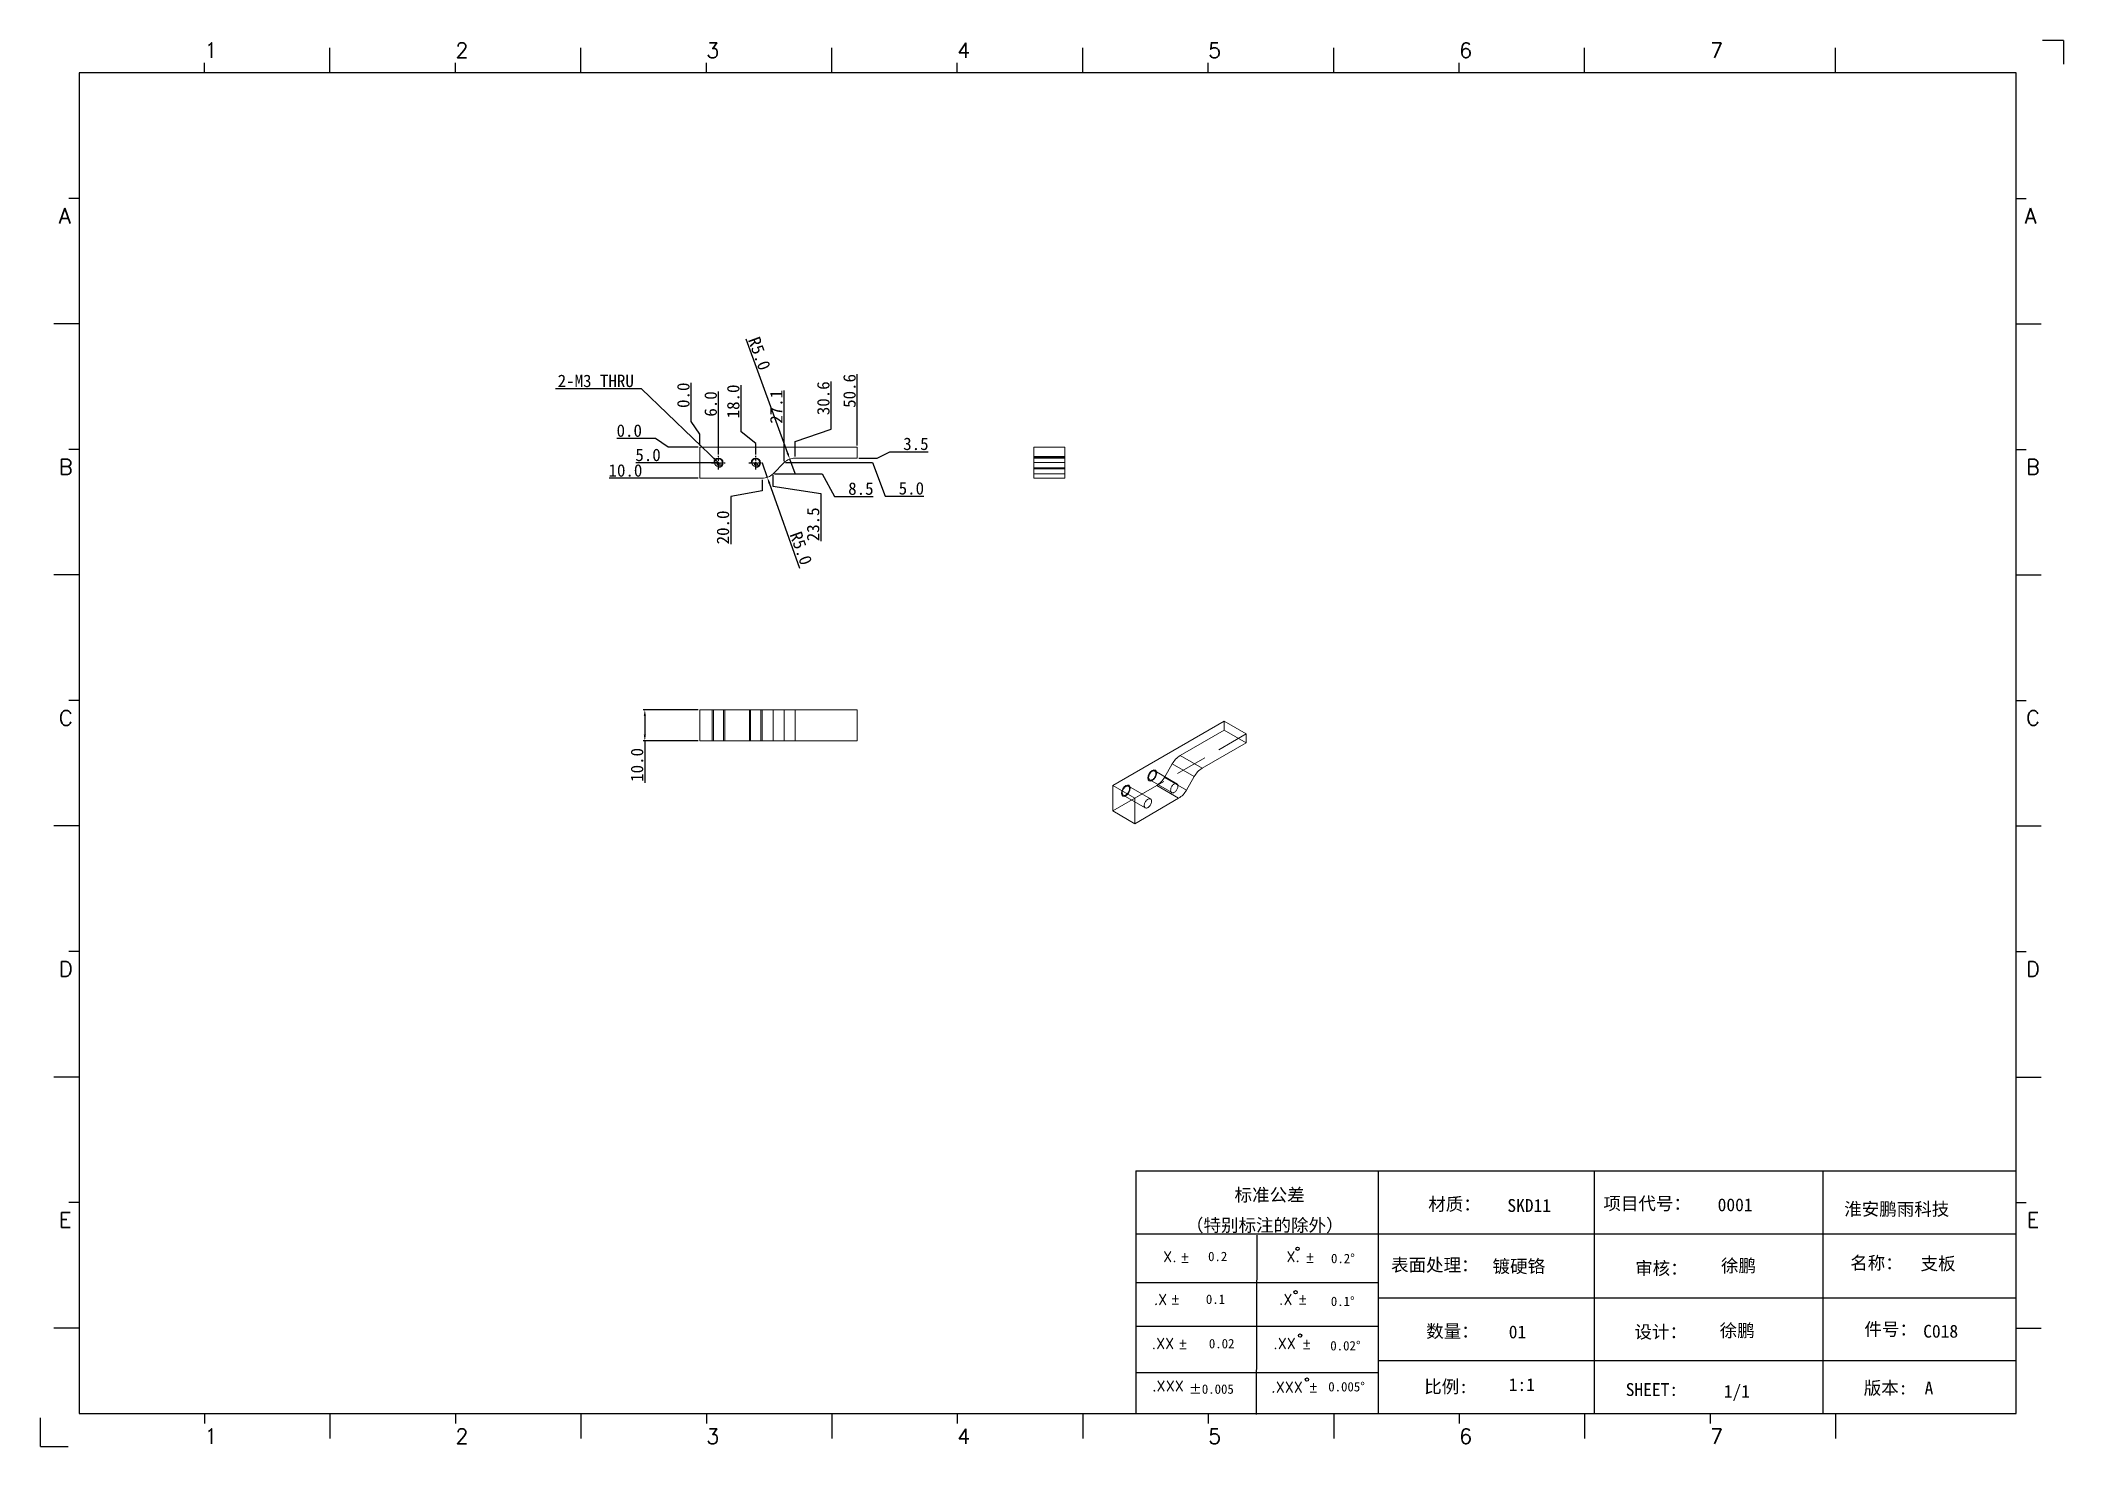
# Model space of a CAD drawing. Extents: x 83 to 30050, y -7164 to 695.
# Drawn here: x 12046 to 12696, y -1689 to -1237 of the extents above; entities that cross this region are included whole.
import ezdxf
from ezdxf.enums import TextEntityAlignment as Align

# ---------------------------------------------------------------- set-up
doc = ezdxf.new("R2010")
doc.units = 0
doc.header["$LTSCALE"] = 8
doc.header["$MEASUREMENT"] = 0
doc.header["$PDSIZE"] = 5
doc.linetypes.add('CENTER', pattern=[2, 1.25, -0.25, 0.25, -0.25])
doc.linetypes.add('HIDDEN', pattern=[1.905, 1.27, -0.635])
doc.layers.get('0').update_dxf_attribs({"linetype": 'CONTINUOUS'})
doc.layers.get('Defpoints').update_dxf_attribs({"linetype": 'CONTINUOUS'})
doc.layers.add('41', color=3, linetype='CONTINUOUS')
doc.layers.add('dim', color=82, linetype='CONTINUOUS', lineweight=9)
doc.layers.add('screw', color=33, linetype='CONTINUOUS', lineweight=13)
doc.styles.add('SIMPLEX', font='SIMPLEX')
doc.styles.get("Standard").update_dxf_attribs({"font": '', "height": 4})
doc.styles.add('TXT', font='txt.shx', dxfattribs={"bigfont": 'gbcbig.shx'})
doc.styles.get('Standard').set_extended_font_data('SimSun')
doc.dimstyles.new('ISO-25', dxfattribs={"dimtxt": 6, "dimasz": 2.5, "dimexe": 1.25, "dimexo": 0.625, "dimtad": 1, "dimdec": 1, "dimzin": 1, "dimdsep": 46, "dimtxsty": 'Standard', "dimcen": 2.5, "dimadec": 0, "dimazin": 0, "dimtm": 1e-09, "dimtfac": 1, "dimtdec": 1, "dimtmove": 0, "dimatfit": 3, "dimfxl": 1, "dimtolj": 1, "dimtzin": 0, "dimarcsym": 0})

msp = doc.modelspace()

# ---------------------------------------------------------------- texts
at = {"layer": 'dim', "insert": (12236.739, -1348.148), "char_height": 4, "attachment_point": 9}
msp.add_mtext('\\A1;2-M3 THRU', dxfattribs=at)

# ---------------------------------------------------------------- blocks, each defined once
blk = doc.blocks.new('A$C0BB32EA6')
at = {"layer": '41'}
for p, q in [((90.21, 427.84), (90.21, 435.66)), ((168.4, 427.84), (168.4, 435.66)), ((168.4, 427.84), (168.4, 435.66)), ((168.4, 427.84), (168.4, 435.66)), ((246.58, 427.84), (246.58, 435.66)), ((246.58, 427.84), (246.58, 435.66)), ((324.77, 427.84), (324.77, 435.66)), ((402.96, 427.84), (402.96, 435.66)), ((481.15, 427.84), (481.15, 435.66)), ((559.34, 427.84), (559.34, 435.66)), ((51.11, 427.84), (51.11, 430.97)), ((129.3, 427.84), (129.3, 430.97)), ((129.3, 427.84), (129.3, 430.97)), ((129.3, 427.84), (129.3, 430.97)), ((207.49, 427.84), (207.49, 430.97)), ((207.49, 427.84), (207.49, 430.97)), ((285.68, 427.84), (285.68, 430.97)), ((363.87, 427.84), (363.87, 430.97)), ((442.06, 427.84), (442.06, 430.97)), ((615.63, 427.84), (12.02, 427.84)), ((12.02, 427.84), (12.02, 10.32)), ((615.63, 10.32), (615.63, 427.84)), ((12.02, 388.75), (8.89, 388.75)), ((615.63, 388.75), (618.76, 388.75)), ((12.02, 349.66), (4.2, 349.66)), ((615.63, 349.66), (623.45, 349.66)), ((12.02, 310.56), (8.89, 310.56)), ((615.63, 310.56), (618.76, 310.56)), ((12.02, 271.47), (4.2, 271.47)), ((615.63, 271.47), (623.45, 271.47)), ((12.02, 232.37), (8.89, 232.37)), ((615.63, 232.37), (618.76, 232.37)), ((12.02, 193.28), (4.2, 193.28)), ((615.63, 193.28), (623.45, 193.28)), ((12.02, 154.18), (8.89, 154.18)), ((615.63, 154.18), (618.76, 154.18)), ((12.02, 115.09), (4.2, 115.09)), ((615.63, 115.09), (623.45, 115.09)), ((341.34, 85.85), (615.63, 85.85)), ((341.34, 85.85), (341.34, 10.32)), ((416.87, 85.85), (416.87, 10.32)), ((484.16, 85.85), (484.16, 10.32)), ((555.4, 85.7), (555.4, 10.17)), ((12.02, 76), (8.89, 76)), ((615.63, 76), (618.76, 76)), ((615.63, 66.14), (341.34, 66.14)), ((378.86, 10.02), (379.1, 65.84)), ((341.34, 51.12), (416.87, 51.12)), ((615.63, 46.17), (416.87, 46.17)), ((12.02, 36.9), (4.2, 36.9)), ((341.34, 37.5), (401.12, 37.5)), ((341.34, 37.5), (416.87, 37.5)), ((615.63, 36.9), (623.45, 36.9)), ((615.63, 26.74), (416.87, 26.74)), ((341.34, 23.05), (401.87, 23.05)), ((341.34, 23.05), (401.87, 23.05)), ((341.34, 23.05), (401.87, 23.05)), ((341.34, 23.05), (401.87, 23.05)), ((341.34, 23.05), (401.87, 23.05)), ((341.34, 23.05), (416.87, 23.05)), ((12.02, 10.32), (615.63, 10.32)), ((51.11, 10.32), (51.11, 7.19)), ((90.21, 10.32), (90.21, 2.5)), ((129.3, 10.32), (129.3, 7.19)), ((168.4, 10.32), (168.4, 2.5)), ((207.49, 10.32), (207.49, 7.19)), ((246.58, 10.32), (246.58, 2.5)), ((285.68, 10.32), (285.68, 7.19)), ((324.77, 10.32), (324.77, 2.5)), ((326.34, 10.32), (401.87, 10.32)), ((363.87, 10.32), (363.87, 7.19)), ((402.96, 10.32), (402.96, 2.5)), ((442.06, 10.32), (442.06, 7.19)), ((481.15, 10.32), (481.15, 2.5)), ((520.24, 10.32), (520.24, 7.19)), ((559.34, 10.32), (559.34, 2.5))]:
    blk.add_line(p, q, dxfattribs=at)
at = {"layer": '41', "linetype": 'Continuous'}
for p, q in [((630.37, 437.94), (623.79, 437.94)), ((630.37, 437.94), (630.37, 430.59)), ((0, 0), (0, 8.98)), ((0, 0), (8.64, 0))]:
    blk.add_line(p, q, dxfattribs=at)
at = {"layer": '41'}
for centre in [(391.73, 61.61), (391.07, 48.04), (392.49, 34.54), (394.6, 20.83)]:
    blk.add_circle(centre, 0.516, dxfattribs=at)
at = {"layer": '41', "style": 'SIMPLEX'}
for s, height, p in [('1', 4.69, (51.11, 432.54)), ('2', 4.69, (129.3, 432.54)), ('3', 4.69, (207.49, 432.54)), ('4', 4.69, (285.68, 432.54)), ('5', 4.69, (363.87, 432.54)), ('6', 4.69, (442.06, 432.54)), ('7', 4.69, (520.24, 432.54)), ('A', 4.75, (5.76, 380.93)), ('A', 4.75, (618.27, 380.93)), ('B', 4.75, (5.76, 302.74)), ('B', 4.75, (618.72, 302.74)), ('C', 4.75, (5.76, 224.55)), ('C', 4.75, (618.72, 224.55)), ('D', 4.75, (5.76, 146.37)), ('D', 4.75, (618.72, 146.37)), ('E', 4.75, (5.76, 68.18)), ('E', 4.75, (618.95, 68.18)), ('X.', 3.284, (349.84, 57.49)), ('%%p', 3.284, (355.04, 57.36)), ('X.', 3.284, (388.21, 57.49)), ('%%p', 3.284, (394.07, 57.36)), ('.X', 3.284, (346.89, 44.16)), ('%%p', 3.284, (352.09, 44.33)), ('.X', 3.284, (385.9, 44.16)), ('%%p', 3.284, (391.76, 44.33)), ('.XX', 3.284, (346.2, 30.42)), ('%%p', 3.284, (354.44, 30.46)), ('.XX', 3.284, (384.11, 30.42)), ('%%p', 3.284, (393.01, 30.46)), ('.XXX', 3.284, (383.48, 16.83)), ('%%p', 3.284, (395.11, 16.95)), ('1', 4.69, (51.11, 0.87)), ('2', 4.69, (129.3, 0.87)), ('3', 4.69, (207.49, 0.87)), ('4', 4.69, (285.68, 0.87)), ('5', 4.69, (363.87, 0.87)), ('6', 4.69, (442.06, 0.87)), ('7', 4.69, (520.24, 0.87))]:
    blk.add_text(s, height=height, dxfattribs=at).set_placement(p)
at = {"layer": '41', "linetype": 'Continuous'}
for s, p in [('标准公差', (372.08, 76.36)), ('材质：', (432.42, 73.5)), ('项目代号：', (486.99, 73.71)), ('淮安鹏雨科技', (562.04, 71.96)), ('（特别标注的除外）', (356.94, 66.94)), ('表面处理：', (420.83, 54.55)), ('审核：', (496.9, 53.5)), ('名称：', (563.9, 55.18)), ('数量：', (431.79, 33.91)), ('设计：', (496.69, 33.7)), ('件号：', (568.32, 34.55)), ('比例:', (431.16, 16.65)), ('SHEET:', (493.95, 15.75)), ('1/1', (524.5, 15.18)), ('版本:', (568.11, 16.23))]:
    blk.add_text(s, height=4, dxfattribs=at).set_placement(p)
at = {"layer": '41'}
for s, p in [('0.2', (363.82, 57.75)), ('0.2%%D', (402.12, 57.11)), ('0.1', (363.14, 44.41)), ('0.1%%D', (402.07, 43.76)), ('0.02', (364.07, 30.58)), ('0.02%%D', (401.9, 29.93)), ('0.005%%D', (401.27, 17.16))]:
    blk.add_text(s, height=2.929, dxfattribs=at).set_placement(p)
at = {"layer": '41', "style": 'SIMPLEX'}
blk.add_text('.XXX', height=3.284, dxfattribs=at).set_placement((351.31, 18.87), align=Align.MIDDLE_CENTER)
at = {"layer": '41'}
blk.add_text('%%P0.005', height=2.929, dxfattribs=at).set_placement((364.87, 17.89), align=Align.MIDDLE_CENTER)
at = {"layer": '41', "linetype": 'Continuous'}
for tag, p in [('材质', (457.07, 73.08)), ('代号', (522.6, 73.29)), ('表面处理', (452.44, 54.13)), ('审核', (523.65, 54.34)), ('名称', (585.81, 54.97)), ('数量', (457.5, 33.7)), ('设计', (523.23, 34.13)), ('件号', (586.65, 33.91)), ('比例', (457.5, 17.28)), ('版本', (587.08, 16.23))]:
    blk.add_attdef(tag, p, '', height=4, dxfattribs=at)
blk = doc.blocks.new('*D560')
at = {"layer": 'Defpoints', "color": 0}
for p in [(12255.16, -1355.2), (12257.95, -1367.41), (12257.95, -1367.41)]:
    blk.add_point(p, dxfattribs=at)
at = {"layer": 'dim', "color": 0, "lineweight": -2}
for p, q in [((12255.16, -1359.2), (12255.16, -1346.72)), ((12257.95, -1363.2), (12255.16, -1359.2)), ((12257.95, -1366.91), (12257.95, -1363.2))]:
    blk.add_line(p, q, dxfattribs=at)
at = {"layer": 'dim', "color": 0, "insert": (12252.66, -1350.71), "char_height": 4, "attachment_point": 5, "rotation": 90}
blk.add_mtext('\\A1;0.0', dxfattribs=at)
blk = doc.blocks.new('*D561')
at = {"layer": 'Defpoints', "color": 0}
for p in [(12263.95, -1358), (12257.95, -1367.41), (12263.95, -1370.21)]:
    blk.add_point(p, dxfattribs=at)
at = {"layer": 'dim', "color": 0, "lineweight": -2}
blk.add_line((12263.95, -1369.71), (12263.95, -1349.52), dxfattribs=at)
at = {"layer": 'dim', "color": 0, "insert": (12261.45, -1353.51), "char_height": 4, "attachment_point": 5, "rotation": 90}
blk.add_mtext('\\A1;6.0', dxfattribs=at)
blk = doc.blocks.new('*D562')
at = {"layer": 'Defpoints', "color": 0}
for p in [(12271.21, -1358.42), (12257.95, -1367.41), (12275.95, -1370.21)]:
    blk.add_point(p, dxfattribs=at)
at = {"layer": 'dim', "color": 0, "lineweight": -2}
for p, q in [((12271.21, -1362.42), (12271.21, -1347.47)), ((12275.95, -1366.21), (12271.21, -1362.42)), ((12275.95, -1369.71), (12275.95, -1366.21))]:
    blk.add_line(p, q, dxfattribs=at)
at = {"layer": 'dim', "color": 0, "insert": (12268.71, -1352.7), "char_height": 4, "attachment_point": 5, "rotation": 90}
blk.add_mtext('\\A1;18.0', dxfattribs=at)
blk = doc.blocks.new('*D563')
at = {"layer": 'Defpoints', "color": 0}
for p in [(12257.95, -1367.41), (12277.95, -1377.41), (12267.9, -1387.3)]:
    blk.add_point(p, dxfattribs=at)
at = {"layer": 'dim', "color": 0, "lineweight": -2}
for p, q in [((12277.95, -1377.91), (12277.95, -1381.41)), ((12277.95, -1381.41), (12267.9, -1383.3)), ((12267.9, -1383.3), (12267.9, -1398.6))]:
    blk.add_line(p, q, dxfattribs=at)
at = {"layer": 'dim', "color": 0, "insert": (12265.4, -1393.2), "char_height": 4, "attachment_point": 5, "rotation": 90}
blk.add_mtext('\\A1;20.0', dxfattribs=at)
blk = doc.blocks.new('*D564')
at = {"layer": 'Defpoints', "color": 0}
for p in [(12300.17, -1357.56), (12257.95, -1367.41), (12288.59, -1370.91)]:
    blk.add_point(p, dxfattribs=at)
at = {"layer": 'dim', "color": 0, "lineweight": -2}
for p, q in [((12300.17, -1361.56), (12300.17, -1346.31)), ((12288.59, -1365.56), (12300.17, -1361.56)), ((12288.59, -1370.41), (12288.59, -1365.56))]:
    blk.add_line(p, q, dxfattribs=at)
at = {"layer": 'dim', "color": 0, "insert": (12297.67, -1351.68), "char_height": 4, "attachment_point": 5, "rotation": 90}
blk.add_mtext('\\A1;30.6', dxfattribs=at)
blk = doc.blocks.new('*D565')
at = {"layer": 'Defpoints', "color": 0}
for p in [(12308.59, -1355.2), (12257.95, -1367.41), (12308.59, -1367.41)]:
    blk.add_point(p, dxfattribs=at)
at = {"layer": 'dim', "color": 0, "lineweight": -2}
blk.add_line((12308.59, -1366.91), (12308.59, -1343.94), dxfattribs=at)
at = {"layer": 'dim', "color": 0, "insert": (12306.09, -1349.32), "char_height": 4, "attachment_point": 5, "rotation": 90}
blk.add_mtext('\\A1;50.6', dxfattribs=at)
blk = doc.blocks.new('*D566')
at = {"layer": 'Defpoints', "color": 0}
for p in [(12257.95, -1367.41), (12281.48, -1375.94), (12296.89, -1386.34)]:
    blk.add_point(p, dxfattribs=at)
at = {"layer": 'dim', "color": 0, "lineweight": -2}
for p, q in [((12281.48, -1376.44), (12281.48, -1379.94)), ((12281.48, -1379.94), (12296.89, -1382.34)), ((12296.89, -1382.34), (12296.89, -1397.57))]:
    blk.add_line(p, q, dxfattribs=at)
at = {"layer": 'dim', "color": 0, "insert": (12294.39, -1392.2), "char_height": 4, "attachment_point": 5, "rotation": 90}
blk.add_mtext('\\A1;23.5', dxfattribs=at)
blk = doc.blocks.new('*D567')
at = {"layer": 'Defpoints', "color": 0}
for p in [(12285.06, -1360.16), (12257.95, -1367.41), (12285.06, -1372.37)]:
    blk.add_point(p, dxfattribs=at)
at = {"layer": 'dim', "color": 0, "lineweight": -2}
blk.add_line((12285.06, -1371.87), (12285.06, -1349.15), dxfattribs=at)
at = {"layer": 'dim', "color": 0, "insert": (12282.56, -1354.41), "char_height": 4, "attachment_point": 5, "rotation": 90}
blk.add_mtext('\\A1;27.1', dxfattribs=at)
blk = doc.blocks.new('*D568')
at = {"layer": 'Defpoints', "color": 0}
for p in [(12239.75, -1364.6), (12257.95, -1367.41), (12257.95, -1367.41)]:
    blk.add_point(p, dxfattribs=at)
at = {"layer": 'dim', "color": 0, "lineweight": -2}
for p, q in [((12243.75, -1364.6), (12231.28, -1364.6)), ((12247.75, -1367.41), (12243.75, -1364.6)), ((12257.45, -1367.41), (12247.75, -1367.41))]:
    blk.add_line(p, q, dxfattribs=at)
at = {"layer": 'dim', "color": 0, "insert": (12235.26, -1362.1), "char_height": 4, "attachment_point": 5}
blk.add_mtext('\\A1;0.0', dxfattribs=at)
blk = doc.blocks.new('*D569')
at = {"layer": 'Defpoints', "color": 0}
for p in [(12257.95, -1367.41), (12308.59, -1370.91), (12323.01, -1368.85)]:
    blk.add_point(p, dxfattribs=at)
at = {"layer": 'dim', "color": 0, "lineweight": -2}
for p, q in [((12309.09, -1370.91), (12315.01, -1370.91)), ((12315.01, -1370.91), (12319.01, -1368.85)), ((12319.01, -1368.85), (12331.35, -1368.85))]:
    blk.add_line(p, q, dxfattribs=at)
at = {"layer": 'dim', "color": 0, "insert": (12327.43, -1366.35), "char_height": 4, "attachment_point": 5}
blk.add_mtext('\\A1;3.5', dxfattribs=at)
blk = doc.blocks.new('*D570')
at = {"layer": 'Defpoints', "color": 0}
for p in [(12245.75, -1372.41), (12257.95, -1367.41), (12263.95, -1372.41)]:
    blk.add_point(p, dxfattribs=at)
at = {"layer": 'dim', "color": 0, "lineweight": -2}
blk.add_line((12263.45, -1372.41), (12237.34, -1372.41), dxfattribs=at)
at = {"layer": 'dim', "color": 0, "insert": (12241.3, -1369.91), "char_height": 4, "attachment_point": 5}
blk.add_mtext('\\A1;5.0', dxfattribs=at)
blk = doc.blocks.new('*D571')
at = {"layer": 'Defpoints', "color": 0}
for p in [(12257.95, -1367.41), (12281.48, -1375.94), (12305.28, -1383.25)]:
    blk.add_point(p, dxfattribs=at)
at = {"layer": 'dim', "color": 0, "lineweight": -2}
for p, q in [((12281.98, -1375.94), (12297.28, -1375.94)), ((12297.28, -1375.94), (12301.28, -1383.25)), ((12301.28, -1383.25), (12313.71, -1383.25))]:
    blk.add_line(p, q, dxfattribs=at)
at = {"layer": 'dim', "color": 0, "insert": (12309.74, -1380.75), "char_height": 4, "attachment_point": 5}
blk.add_mtext('\\A1;8.5', dxfattribs=at)
blk = doc.blocks.new('*D572')
at = {"layer": 'Defpoints', "color": 0}
for p in [(12257.95, -1367.41), (12285.06, -1372.37), (12321.52, -1383.15)]:
    blk.add_point(p, dxfattribs=at)
at = {"layer": 'dim', "color": 0, "lineweight": -2}
for p, q in [((12285.55, -1372.37), (12313.52, -1372.37)), ((12313.52, -1372.37), (12317.52, -1383.15)), ((12317.52, -1383.15), (12329.93, -1383.15))]:
    blk.add_line(p, q, dxfattribs=at)
at = {"layer": 'dim', "color": 0, "insert": (12325.97, -1380.65), "char_height": 4, "attachment_point": 5}
blk.add_mtext('\\A1;5.0', dxfattribs=at)
blk = doc.blocks.new('*D573')
at = {"layer": 'Defpoints', "color": 0}
for p in [(12257.95, -1367.41), (12239.75, -1377.41), (12257.95, -1377.41)]:
    blk.add_point(p, dxfattribs=at)
at = {"layer": 'dim', "color": 0, "lineweight": -2}
blk.add_line((12257.45, -1377.41), (12228.81, -1377.41), dxfattribs=at)
at = {"layer": 'dim', "color": 0, "insert": (12234.03, -1374.91), "char_height": 4, "attachment_point": 5}
blk.add_mtext('\\A1;10.0', dxfattribs=at)
blk = doc.blocks.new('*D574')
at = {"layer": 'Defpoints', "color": 0}
for p in [(12277.95, -1372.41), (12279.64, -1377.11)]:
    blk.add_point(p, dxfattribs=at)
at = {"layer": 'dim', "color": 0, "lineweight": -2}
for p, q in [((12277.95, -1372.41), (12279.64, -1377.11)), ((12290.16, -1406.36), (12280.32, -1378.99))]:
    blk.add_line(p, q, dxfattribs=at)
at = {"layer": 'dim', "color": 0}
blk.add_solid([(12280.63, -1378.88), (12280, -1379.11), (12279.64, -1377.11)], dxfattribs=at)
at = {"layer": 'dim', "color": 0, "insert": (12290.49, -1399.91), "char_height": 4, "attachment_point": 5, "rotation": 289.77705}
blk.add_mtext('\\A1;R5.0', dxfattribs=at)
blk = doc.blocks.new('*D575')
at = {"layer": 'Defpoints', "color": 0}
for p in [(12286.87, -1371.21), (12288.59, -1375.91)]:
    blk.add_point(p, dxfattribs=at)
at = {"layer": 'dim', "color": 0, "lineweight": -2}
for p, q in [((12272.7, -1332.57), (12286.18, -1369.33)), ((12288.59, -1375.91), (12286.87, -1371.21))]:
    blk.add_line(p, q, dxfattribs=at)
at = {"layer": 'dim', "color": 0}
blk.add_solid([(12286.49, -1369.22), (12285.87, -1369.45), (12286.87, -1371.21)], dxfattribs=at)
at = {"layer": 'dim', "color": 0, "insert": (12277.1, -1337.3), "char_height": 4, "attachment_point": 5, "rotation": 290.13912}
blk.add_mtext('\\A1;R5.0', dxfattribs=at)
blk = doc.blocks.new('screw_m3_l')
at = {"layer": 'screw', "color": 1, "linetype": 'CENTER', "ltscale": 0.1905}
for p, q in [((-1.65, 0), (1.65, 0)), ((0, -1.65), (0, 1.65))]:
    blk.add_line(p, q, dxfattribs=at)
at = {"layer": 'screw', "color": 33, "linetype": 'Continuous'}
blk.add_circle((0, 0), 1.25, dxfattribs=at)
at = {"layer": 'screw', "color": 92, "linetype": 'Continuous'}
blk.add_arc((0, 0), 1.5, 270, 180, dxfattribs=at)
at = {"layer": 'screw', "color": 6, "linetype": 'Continuous', "style": 'TXT'}
blk.add_text('M3', height=0.6, dxfattribs=at).set_placement((-0.51, -0.75))
blk = doc.blocks.new('*D576')
at = {"layer": 'Defpoints', "color": 0}
for p in [(12257.95, -1451.81), (12240.27, -1461.81), (12257.95, -1461.81)]:
    blk.add_point(p, dxfattribs=at)
at = {"layer": 'dim', "color": 0, "lineweight": -2}
for p, q in [((12257.45, -1451.81), (12239.77, -1451.81)), ((12240.27, -1453.81), (12240.27, -1459.81)), ((12257.45, -1461.81), (12239.77, -1461.81)), ((12240.27, -1461.81), (12240.27, -1475.26))]:
    blk.add_line(p, q, dxfattribs=at)
at = {"layer": 'dim', "color": 0}
for points in [[(12239.93, -1453.81), (12240.6, -1453.81), (12240.27, -1451.81)], [(12239.93, -1459.81), (12240.6, -1459.81), (12240.27, -1461.81)]]:
    blk.add_solid(points, dxfattribs=at)
at = {"layer": 'dim', "color": 0, "insert": (12237.77, -1469.53), "char_height": 4, "attachment_point": 5, "rotation": 90}
blk.add_mtext('\\A1;10.0', dxfattribs=at)

# ---------------------------------------------------------------- dimensions: what is measured, and where the dimension line sits
at = {"layer": 'dim'}
for center, mpoint, picture, middle in [((12288.591, -1375.906), (12286.869, -1371.212), '*D575', (12274.749, -1338.163)), ((12277.948, -1372.406), (12279.64, -1377.111), '*D574', (12288.142, -1400.756))]:
    dim = msp.add_radius_dim(center=center, mpoint=mpoint, dimstyle='ISO-25', override={"dimtxt": 2.5, "dimasz": 2, "dimexe": 0.49975, "dimexo": 0.49975, "dimgap": 0.49975}, dxfattribs=at)
    dim.commit()
    dim.dimension.update_dxf_attribs({"geometry": picture, "text_midpoint": middle, "dimtype": 164})
for feature_location, offset, dtype, origin, picture, middle in [((12308.591, -1367.406), (0, 12.207), 1, (12257.948, -1367.406), '*D565', (12306.091, -1349.322)), ((12288.591, -1370.906), (11.575, 13.345), 1, (12257.948, -1367.406), '*D564', (12297.666, -1351.683)), ((12257.948448737, -1367.405944901), (-2.790625271, 12.206797705), 1, (12257.948448737, -1367.405944901), '*D560', (12252.658073465, -1350.710508307)), ((12275.948, -1370.206), (-4.739, 11.789), 1, (12257.948, -1367.406), '*D562', (12268.71, -1352.695)), ((12285.055, -1372.37), (0, 12.207), 1, (12257.948, -1367.406), '*D567', (12282.555, -1354.408)), ((12263.948, -1370.206), (0, 12.207), 1, (12257.948, -1367.406), '*D561', (12261.449, -1353.511)), ((12257.948448737, -1367.405944901), (-18.195596399, 2.801849901), 0, (12257.948448737, -1367.405944901), '*D568', (12235.264213448, -1362.104344999)), ((12308.591, -1370.906), (14.419, 2.052), 0, (12257.948, -1367.406), '*D569', (12327.431, -1366.354)), ((12257.948, -1377.406), (-18.196, 0), 0, (12257.948, -1367.406), '*D573', (12234.031, -1374.906)), ((12263.948, -1372.406), (-18.196, 0), 0, (12257.948, -1367.406), '*D570', (12241.298, -1369.906)), ((12277.948, -1377.406), (-10.049, -9.892), 1, (12257.948, -1367.406), '*D563', (12265.4, -1393.197)), ((12281.484, -1375.941), (15.402, -10.395), 1, (12257.948, -1367.406), '*D566', (12294.386, -1392.203)), ((12281.484, -1375.941), (23.795, -7.306), 0, (12257.948, -1367.406), '*D571', (12309.745, -1380.748)), ((12285.055, -1372.37), (36.462, -10.784), 0, (12257.948, -1367.406), '*D572', (12325.972, -1380.655))]:
    dim = msp.add_ordinate_dim(feature_location=feature_location, offset=offset, dtype=dtype, origin=origin, dimstyle='ISO-25', override={"dimtxt": 2.5, "dimasz": 2, "dimexe": 0.49975, "dimexo": 0.49975, "dimgap": 0.49975}, dxfattribs=at)
    dim.commit()
    dim.dimension.update_dxf_attribs({"geometry": picture, "text_midpoint": middle})
dim = msp.add_linear_dim(base=(12240.267, -1461.813), p1=(12257.948, -1451.813), p2=(12257.948, -1461.813), angle=90, dimstyle='ISO-25', override={"dimtxt": 2.5, "dimasz": 2, "dimexe": 0.49975, "dimexo": 0.49975, "dimgap": 0.49975}, dxfattribs=at)
dim.commit()
dim.dimension.update_dxf_attribs({"geometry": '*D576', "text_midpoint": (12237.767, -1469.535)})

# ---------------------------------------------------------------- linework, layer by layer
at = {"color": 7, "linetype": 'Continuous', "lineweight": 15}
for p, q in [((12257.948, -1367.406), (12257.948, -1377.406)), ((12308.591, -1367.406), (12257.948, -1367.406)), ((12281.484, -1375.941), (12285.055, -1372.37)), ((12288.591, -1370.906), (12308.591, -1370.906)), ((12308.591, -1370.906), (12308.591, -1367.406)), ((12365.341, -1370.906), (12365.341, -1367.406)), ((12365.341, -1367.406), (12375.341, -1367.406)), ((12365.341, -1370.906), (12375.341, -1370.906)), ((12365.341, -1370.906), (12365.341, -1372.37)), ((12365.341, -1372.37), (12375.341, -1372.37)), ((12365.341, -1375.941), (12365.341, -1372.37)), ((12375.341, -1370.906), (12375.341, -1367.406)), ((12375.341, -1370.906), (12375.341, -1372.37)), ((12375.341, -1375.941), (12375.341, -1372.37)), ((12257.948, -1377.406), (12277.948, -1377.406)), ((12365.341, -1375.941), (12375.341, -1375.941)), ((12365.341, -1377.406), (12365.341, -1375.941)), ((12365.341, -1377.406), (12375.341, -1377.406)), ((12375.341, -1377.406), (12375.341, -1375.941)), ((12257.948, -1451.813), (12257.948, -1461.813)), ((12257.948, -1451.813), (12277.948, -1451.813)), ((12277.948, -1451.813), (12277.948, -1461.813)), ((12277.948, -1451.813), (12281.484, -1451.813)), ((12281.484, -1451.813), (12281.484, -1461.813)), ((12281.484, -1451.813), (12285.055, -1451.813)), ((12285.055, -1451.813), (12285.055, -1461.813)), ((12288.591, -1451.813), (12285.055, -1451.813)), ((12288.591, -1451.813), (12288.591, -1461.813)), ((12288.591, -1451.813), (12308.591, -1451.813)), ((12308.591, -1451.813), (12308.591, -1461.813)), ((12426.515, -1455.505), (12390.706, -1476.177)), ((12426.515, -1458.363), (12426.515, -1455.505)), ((12426.515, -1455.505), (12433.586, -1459.587)), ((12257.948, -1461.813), (12277.948, -1461.813)), ((12277.948, -1461.813), (12281.484, -1461.813)), ((12281.484, -1461.813), (12285.055, -1461.813)), ((12288.591, -1461.813), (12285.055, -1461.813)), ((12288.591, -1461.813), (12308.591, -1461.813)), ((12412.373, -1466.527), (12426.515, -1458.363)), ((12419.444, -1470.609), (12433.586, -1462.445)), ((12426.515, -1458.363), (12433.586, -1462.445)), ((12433.586, -1462.445), (12433.586, -1459.587)), ((12407.348, -1473.539), (12409.873, -1469.166)), ((12409.873, -1469.166), (12416.944, -1473.248)), ((12412.373, -1466.527), (12419.444, -1470.609)), ((12390.706, -1476.177), (12390.706, -1484.343)), ((12390.706, -1484.343), (12404.848, -1476.179)), ((12404.848, -1476.179), (12411.919, -1480.261)), ((12407.348, -1473.539), (12414.419, -1477.622)), ((12414.419, -1477.622), (12416.944, -1473.248)), ((12397.777, -1488.425), (12411.919, -1480.261)), ((12390.706, -1484.343), (12397.777, -1488.425))]:
    msp.add_line(p, q, dxfattribs=at)
at = {"color": 1, "linetype": 'CENTER', "ltscale": 0.254}
for p, q in [((12261.748, -1372.406), (12266.148, -1372.406)), ((12263.948, -1374.606), (12263.948, -1370.206)), ((12273.748, -1372.406), (12278.148, -1372.406)), ((12275.948, -1374.606), (12275.948, -1370.206))]:
    msp.add_line(p, q, dxfattribs=at)
at = {"color": 7, "linetype": 'Continuous', "lineweight": 0}
for p, q in [((12365.341, -1370.406), (12375.341, -1370.406)), ((12365.341, -1370.406), (12375.341, -1370.406)), ((12365.341, -1374.406), (12375.341, -1374.406)), ((12365.341, -1374.406), (12375.341, -1374.406)), ((12261.948, -1451.813), (12261.948, -1461.813)), ((12265.948, -1451.813), (12265.948, -1461.813)), ((12273.948, -1451.813), (12273.948, -1461.813)), ((12277.948, -1451.813), (12277.948, -1461.813))]:
    msp.add_line(p, q, dxfattribs=at)
at = {"color": 7, "linetype": 'HIDDEN', "lineweight": 0}
for p, q in [((12375.341, -1370.756), (12365.341, -1370.756)), ((12365.341, -1374.056), (12375.341, -1374.056)), ((12262.298, -1451.813), (12262.298, -1461.813)), ((12265.598, -1461.813), (12265.598, -1451.813)), ((12274.298, -1451.813), (12274.298, -1461.813)), ((12277.598, -1461.813), (12277.598, -1451.813)), ((12433.586, -1459.587), (12397.777, -1480.259)), ((12390.706, -1476.177), (12397.777, -1480.259)), ((12402.845, -1480.464), (12395.774, -1476.382)), ((12402.609, -1474.341), (12409.68, -1478.423)), ((12411.33, -1475.565), (12404.259, -1471.483)), ((12394.124, -1479.24), (12401.195, -1483.322)), ((12397.777, -1480.259), (12397.777, -1488.425))]:
    msp.add_line(p, q, dxfattribs=at)
at = {"color": 7, "linetype": 'Continuous', "lineweight": 0, "flags": 128}
for points in [[(12394.949, -1479.444), (12394.407, -1479.632), (12393.949, -1479.543), (12393.642, -1479.19), (12393.534, -1478.627), (12393.642, -1477.94), (12393.949, -1477.233), (12394.407, -1476.614), (12394.949, -1476.178), (12395.49, -1475.989), (12395.949, -1476.079), (12396.255, -1476.431), (12396.363, -1476.994), (12396.255, -1477.681), (12395.949, -1478.388), (12395.49, -1479.007), (12394.949, -1479.444)], [(12403.434, -1474.545), (12402.893, -1474.733), (12402.434, -1474.644), (12402.127, -1474.291), (12402.02, -1473.729), (12402.127, -1473.042), (12402.434, -1472.335), (12402.893, -1471.716), (12403.434, -1471.279), (12403.975, -1471.091), (12404.434, -1471.18), (12404.74, -1471.533), (12404.848, -1472.096), (12404.74, -1472.783), (12404.434, -1473.49), (12403.975, -1474.109), (12403.434, -1474.545)]]:
    msp.add_lwpolyline(points, dxfattribs=at)
at = {"color": 7, "linetype": 'Continuous', "lineweight": 15, "flags": 128}
for points in [[(12396.115, -1477.137), (12396.102, -1476.944), (12396.063, -1476.77), (12396, -1476.619), (12395.913, -1476.495), (12395.804, -1476.401), (12395.676, -1476.337), (12395.532, -1476.307), (12395.375, -1476.31), (12395.208, -1476.347), (12395.036, -1476.417), (12394.861, -1476.517), (12394.689, -1476.647), (12394.522, -1476.803), (12394.365, -1476.981), (12394.221, -1477.177), (12394.093, -1477.388), (12393.985, -1477.608), (12393.897, -1477.833), (12393.834, -1478.057), (12393.795, -1478.276), (12393.782, -1478.484), (12393.795, -1478.677), (12393.834, -1478.851), (12393.897, -1479.002), (12393.985, -1479.126), (12394.093, -1479.221), (12394.221, -1479.284), (12394.365, -1479.314), (12394.522, -1479.311), (12394.689, -1479.274), (12394.861, -1479.205), (12395.036, -1479.104), (12395.208, -1478.974), (12395.375, -1478.819), (12395.532, -1478.641), (12395.676, -1478.444), (12395.804, -1478.233), (12395.913, -1478.013), (12396, -1477.788), (12396.063, -1477.564), (12396.102, -1477.345), (12396.115, -1477.137)], [(12404.601, -1472.239), (12404.588, -1472.045), (12404.549, -1471.871), (12404.485, -1471.721), (12404.398, -1471.597), (12404.289, -1471.502), (12404.161, -1471.439), (12404.017, -1471.409), (12403.86, -1471.412), (12403.693, -1471.449), (12403.521, -1471.518), (12403.347, -1471.619), (12403.174, -1471.749), (12403.008, -1471.904), (12402.85, -1472.082), (12402.706, -1472.279), (12402.579, -1472.49), (12402.47, -1472.71), (12402.383, -1472.934), (12402.319, -1473.159), (12402.28, -1473.377), (12402.267, -1473.586), (12402.28, -1473.779), (12402.319, -1473.953), (12402.383, -1474.104), (12402.47, -1474.228), (12402.579, -1474.322), (12402.706, -1474.386), (12402.85, -1474.416), (12403.008, -1474.412), (12403.174, -1474.376), (12403.347, -1474.306), (12403.521, -1474.205), (12403.693, -1474.076), (12403.86, -1473.92), (12404.017, -1473.742), (12404.161, -1473.546), (12404.289, -1473.335), (12404.398, -1473.115), (12404.485, -1472.89), (12404.549, -1472.666), (12404.588, -1472.447), (12404.601, -1472.239)]]:
    msp.add_lwpolyline(points, dxfattribs=at)
at = {"color": 7, "linetype": 'HIDDEN', "lineweight": 0, "flags": 128}
for points in [[(12411.672, -1476.321), (12411.659, -1476.127), (12411.62, -1475.954), (12411.556, -1475.803), (12411.469, -1475.679), (12411.36, -1475.584), (12411.232, -1475.521), (12411.088, -1475.491), (12410.931, -1475.494), (12410.765, -1475.531), (12410.592, -1475.6), (12410.418, -1475.701), (12410.245, -1475.831), (12410.079, -1475.986), (12409.922, -1476.164), (12409.777, -1476.361), (12409.65, -1476.572), (12409.541, -1476.792), (12409.454, -1477.017), (12409.39, -1477.241), (12409.351, -1477.459), (12409.338, -1477.668), (12409.351, -1477.861), (12409.39, -1478.035), (12409.454, -1478.186), (12409.541, -1478.31), (12409.65, -1478.404), (12409.777, -1478.468), (12409.922, -1478.498), (12410.079, -1478.494), (12410.245, -1478.458), (12410.418, -1478.388), (12410.592, -1478.287), (12410.765, -1478.158), (12410.931, -1478.002), (12411.088, -1477.824), (12411.232, -1477.628), (12411.36, -1477.417), (12411.469, -1477.197), (12411.556, -1476.972), (12411.62, -1476.748), (12411.659, -1476.529), (12411.672, -1476.321)], [(12403.186, -1481.219), (12403.173, -1481.026), (12403.135, -1480.852), (12403.071, -1480.701), (12402.984, -1480.577), (12402.875, -1480.483), (12402.747, -1480.419), (12402.603, -1480.389), (12402.446, -1480.392), (12402.279, -1480.429), (12402.107, -1480.499), (12401.932, -1480.6), (12401.76, -1480.729), (12401.593, -1480.885), (12401.436, -1481.063), (12401.292, -1481.259), (12401.164, -1481.47), (12401.056, -1481.69), (12400.968, -1481.915), (12400.905, -1482.139), (12400.866, -1482.358), (12400.853, -1482.566), (12400.866, -1482.76), (12400.905, -1482.933), (12400.968, -1483.084), (12401.056, -1483.208), (12401.164, -1483.303), (12401.292, -1483.366), (12401.436, -1483.396), (12401.593, -1483.393), (12401.76, -1483.356), (12401.932, -1483.287), (12402.107, -1483.186), (12402.279, -1483.056), (12402.446, -1482.901), (12402.603, -1482.723), (12402.747, -1482.526), (12402.875, -1482.315), (12402.984, -1482.095), (12403.071, -1481.87), (12403.135, -1481.646), (12403.173, -1481.427), (12403.186, -1481.219)]]:
    msp.add_lwpolyline(points, dxfattribs=at)
at = {"color": 7, "linetype": 'Continuous', "lineweight": 15}
for centre, radius, start, end in [((12288.591, -1375.906), 5, 90, 135), ((12277.948, -1372.406), 5, 270, 315), ((12416.207, -1472.662), 7.234, 121.998134, 151.100929), ((12401.015, -1470.043), 7.234, 301.998134, 331.100929), ((12423.278, -1476.744), 7.234, 121.998134, 151.100929), ((12408.086, -1474.125), 7.234, 301.998134, 331.100929)]:
    msp.add_arc(centre, radius, start, end, dxfattribs=at)

# ---------------------------------------------------------------- block references
at = {"layer": '41', "linetype": 'Continuous', "xscale": 1.031956070399701, "yscale": 1.031956070399985, "zscale": 1.0319560704}
msp.add_blockref('A$C0BB32EA6', (12045.933, -1688.617), dxfattribs=at).add_auto_attribs({'版本': 'A', '件号': 'C018', '名称': '支板', '设计': '徐鹏', '审核': '徐鹏', '代号': '0001', '比例': '1:1', '数量': '01', '表面处理': '镀硬铬', '材质': 'SKD11'})
at = {"layer": 'screw'}
for p in [(12263.948, -1372.406), (12275.948, -1372.406)]:
    msp.add_blockref('screw_m3_l', p, dxfattribs=at)

msp.set_redraw_order([(e.dxf.handle, doc.entitydb.next_handle()) for e in msp.query("TEXT MTEXT ATTDEF DIMENSION ARC_DIMENSION")])  # texts and dimensions are drawn at this point

# ---------------------------------------------------------------- leaders
at = {"layer": 'dim', "annotation_type": 0, "has_hookline": 1, "hookline_direction": 1, "text_width": 25.178}
msp.add_leader([(12264.005, -1372.406), (12239.239, -1348.648), (12237.239, -1348.648)], dimstyle='ISO-25', override={"dimtxt": 2.5, "dimasz": 2, "dimexe": 0.49975, "dimexo": 0.49975, "dimgap": 0.49975}, dxfattribs=at)

doc.saveas('drawing.dxf')
